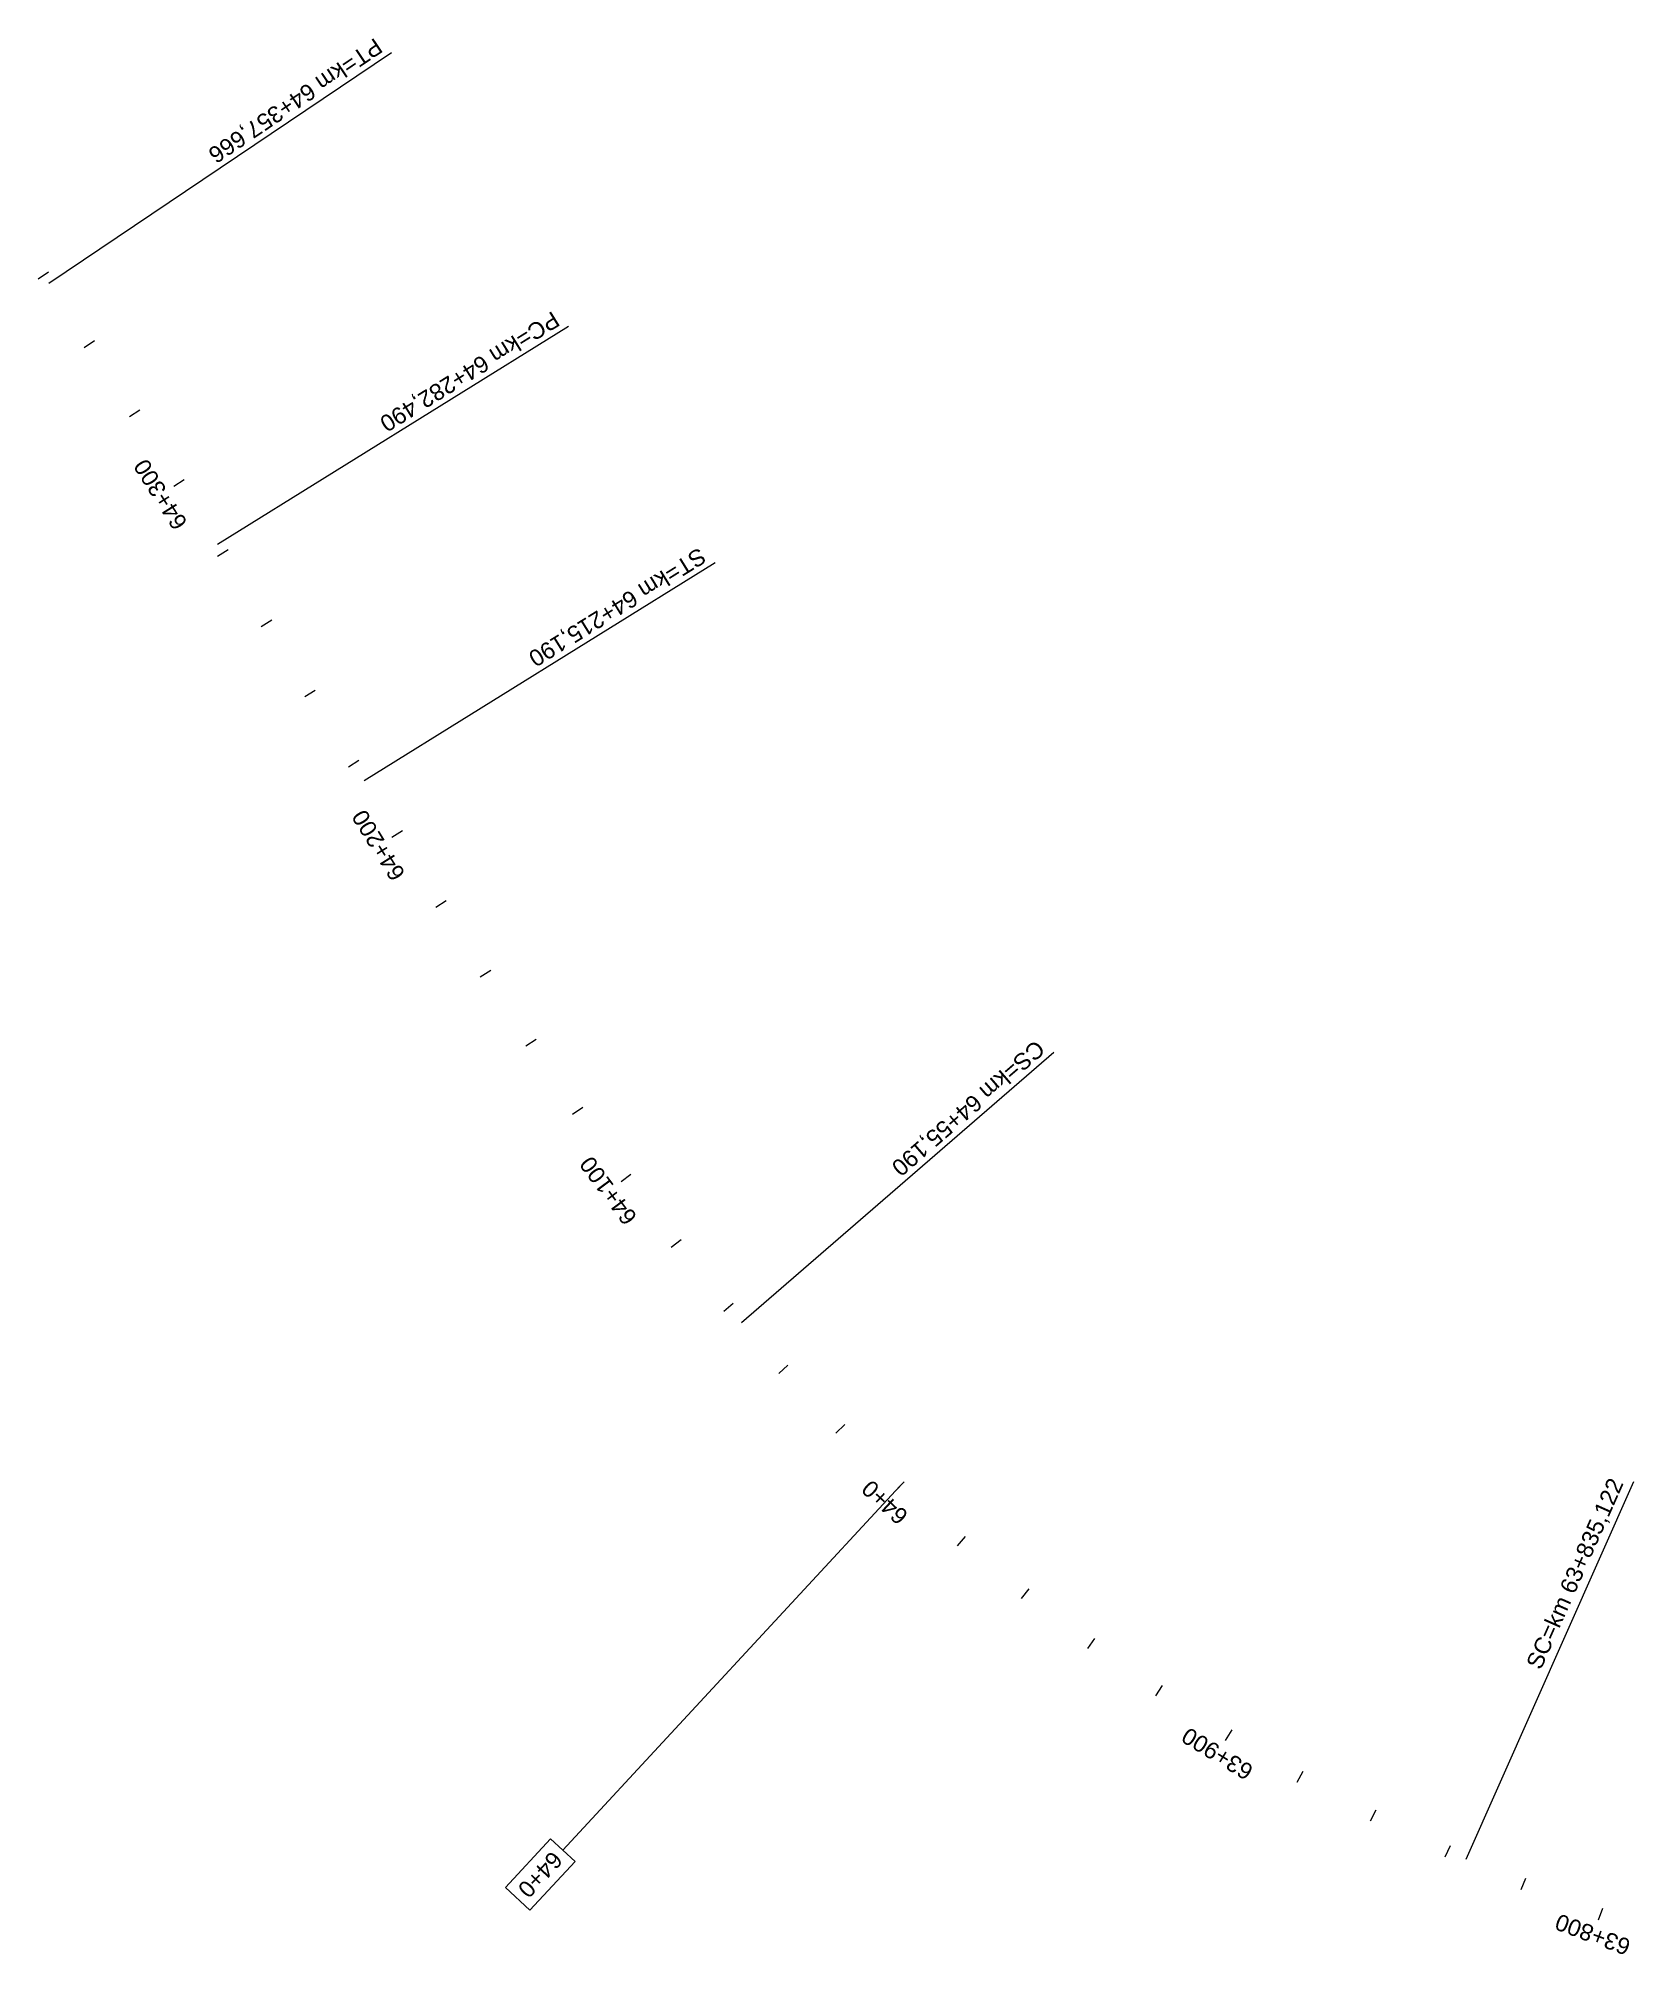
# Model space of a CAD drawing. Header units: metres. Extents: x 286368 to 330619, y 7396693 to 7466163.
# Drawn here: x 305508.3 to 305894.4, y 7435881.2 to 7436345 of the extents above; entities that cross this region are included whole.
import ezdxf

# ---------------------------------------------------------------- set-up
doc = ezdxf.new("R2010")
doc.units = ezdxf.units.M
doc.header["$MEASUREMENT"] = 0
for name, color, linetype, lineweight in [('U-HZ-ESTACAS', 3, 'Continuous', 30), ('U-HZ-KM', 1, 'Continuous', 20), ('U-HZ-NOTAVEIS', 2, 'Continuous', 30)]:
    doc.layers.add(name, color=color, linetype=linetype, lineweight=lineweight)
doc.layers.add('U-HZ-TRAÇO', color=3, linetype='TIC_LINE')
doc.styles.add('ARIAL', font='arial.ttf')
doc.styles.get("Standard").update_dxf_attribs({"font": 'arial.ttf'})
doc.linetypes.add('TIC_LINE', pattern='A,3.5,-0.25,["TIC",Standard,S=0.175,R=0,X=-0.05,Y=-0.1],-0.5', length=4.25)

msp = doc.modelspace()

# ---------------------------------------------------------------- texts
at = {"layer": 'U-HZ-ESTACAS', "style": 'ARIAL'}
for s, rotation, p in [('64+300', 122.3185, (305544.55, 7436227.68)), ('64+200', 121.8995, (305597.27, 7436142.74)), ('64+100', 126.5511, (305653.43, 7436059.71)), ('64+0', 137.1865, (305719.14, 7435987.84)), ('63+900', 148.6456, (305802.72, 7435926.62)), ('63+800', 159.569, (305894.04, 7435884.66))]:
    msp.add_text(s, height=4, rotation=rotation, dxfattribs=at).set_placement(p)
at = {"layer": 'U-HZ-KM', "style": 'ARIAL'}
msp.add_text('64+0', height=4, rotation=227.1865, dxfattribs=at).set_placement((305632.59, 7435906.55))
at = {"layer": 'U-HZ-NOTAVEIS', "linetype": 'TIC_LINE', "lineweight": 20, "char_height": 4, "style": 'ARIAL'}
for s, insert, attachment_point, rotation in [('{\\C256;PT=km 64+357,666}', (305592, 7436341.89), 1, 213.9705), ('{\\C256;PC=km 64+282,490}', (305634.88, 7436275.68), 1, 211.8169), ('{\\C256;ST=km 64+215,190}', (305670.36, 7436218.5), 1, 211.8169), ('{\\C256;CS=km 64+55,190}', (305752.31, 7436099.77), 1, 220.8622), ('{\\C256;SC=km 63+835,122}', (305892.76, 7435995.04), 9, 66.0801)]:
    msp.add_mtext(s, dxfattribs=dict(at, insert=insert, attachment_point=attachment_point, rotation=rotation))

# ---------------------------------------------------------------- blocks, each defined once
blk = doc.blocks.new('AeccTick (TIC)')
at = {"layer": 'U-HZ-TRAÇO', "lineweight": -2}
blk.add_line((0, 0.75), (0, -0.75), dxfattribs=at)

# ---------------------------------------------------------------- linework, layer by layer
at = {"layer": 'U-HZ-KM', "linetype": 'Continuous', "lineweight": 0}
for p, q in [((305716.81, 7435994.55), (305635.26, 7435906.52)), ((305632.29, 7435909.27), (305621.35, 7435897.45)), ((305638.22, 7435903.78), (305632.29, 7435909.27)), ((305627.28, 7435891.96), (305638.22, 7435903.78)), ((305621.35, 7435897.45), (305627.28, 7435891.96))]:
    msp.add_line(p, q, dxfattribs=at)
at = {"layer": 'U-HZ-NOTAVEIS', "color": 1, "linetype": 'Continuous', "lineweight": 0}
for p, q in [((305510.83, 7436285.67), (305593.77, 7436341.55)), ((305551.66, 7436222.55), (305636.63, 7436275.27)), ((305587.14, 7436165.37), (305672.11, 7436218.09)), ((305678.48, 7436034.22), (305754.11, 7436099.64)), ((305853.89, 7435904.28), (305894.44, 7435995.69))]:
    msp.add_line(p, q, dxfattribs=at)

# ---------------------------------------------------------------- block references
at = {"layer": 'U-HZ-TRAÇO', "linetype": 'TIC_LINE', "lineweight": 20}
for p, xscale, yscale, zscale, rotation in [((305509.53, 7436287.61), 2, 2, 2, 123.9705057824777), ((305520.64, 7436270.98), 1.999999999999999, 1.999999999999999, 1.999999999999999, 123.4644088940909), ((305531.59, 7436254.24), 1.999999999999999, 1.999999999999999, 1.999999999999999, 122.8914510989628), ((305552.97, 7436220.44), 2, 2, 2, 121.8168743919962), ((305563.52, 7436203.44), 2, 2, 2, 121.8168743919962), ((305574.06, 7436186.45), 2, 2, 2, 121.8168743919962), ((305584.6, 7436169.45), 2, 2, 2, 121.8168743919962), ((305605.77, 7436135.51), 1.999999999999999, 1.999999999999999, 1.999999999999999, 122.2603046404929), ((305616.53, 7436118.66), 2, 2, 2, 122.9074059722211), ((305627.53, 7436101.95), 1.999999999999999, 1.999999999999999, 1.999999999999999, 123.8400471312224), ((305638.83, 7436085.45), 2, 2, 2, 125.0561169338322), ((305662.68, 7436053.34), 2, 2, 2, 128.3166436297884), ((305675.35, 7436037.87), 2, 2, 2, 130.3393893187461), ((305688.59, 7436022.88), 2, 2, 2, 132.6028050296952), ((305702.42, 7436008.43), 2, 2, 2, 134.8946362102373), ((305731.75, 7435981.26), 2, 2, 2, 139.4782985712843), ((305747.21, 7435968.57), 2, 2, 2, 141.7701297518234), ((305763.16, 7435956.51), 2, 2, 2, 144.0619609323425), ((305779.59, 7435945.1), 2, 2, 2, 146.3537921129066), ((305813.74, 7435924.29), 1.999999999999999, 1.999999999999999, 1.999999999999999, 150.937454473936), ((305831.41, 7435914.93), 2, 2, 2, 153.2292856544823), ((305849.44, 7435906.28), 2, 2, 2, 155.5211168349965), ((305867.8, 7435898.34), 2, 2, 2, 157.6768423236316)]:
    msp.add_blockref('AeccTick (TIC)', p, dxfattribs=dict(at, xscale=xscale, yscale=yscale, zscale=zscale, rotation=rotation))
at = {"layer": 'U-HZ-TRAÇO', "linetype": 'Continuous', "lineweight": 20}
for p, xscale, yscale, zscale, rotation in [((305542.36, 7436237.39), 2, 2, 2, 122.3184933038311), ((305595.15, 7436152.46), 2, 2, 2, 121.8994997009511), ((305650.53, 7436069.23), 2, 2, 2, 126.5510756671911), ((305716.81, 7435994.55), 2, 2, 2, 137.1864673907684), ((305796.45, 7435934.35), 1.999999999999999, 1.999999999999999, 1.999999999999999, 148.6456232934002), ((305886.42, 7435891.06), 2, 2, 2, 159.5690341949031)]:
    msp.add_blockref('AeccTick (TIC)', p, dxfattribs=dict(at, xscale=xscale, yscale=yscale, zscale=zscale, rotation=rotation))

msp.set_redraw_order([(e.dxf.handle, doc.entitydb.next_handle()) for e in msp.query("TEXT MTEXT ATTDEF DIMENSION ARC_DIMENSION")])  # texts and dimensions are drawn at this point

doc.saveas('drawing.dxf')
